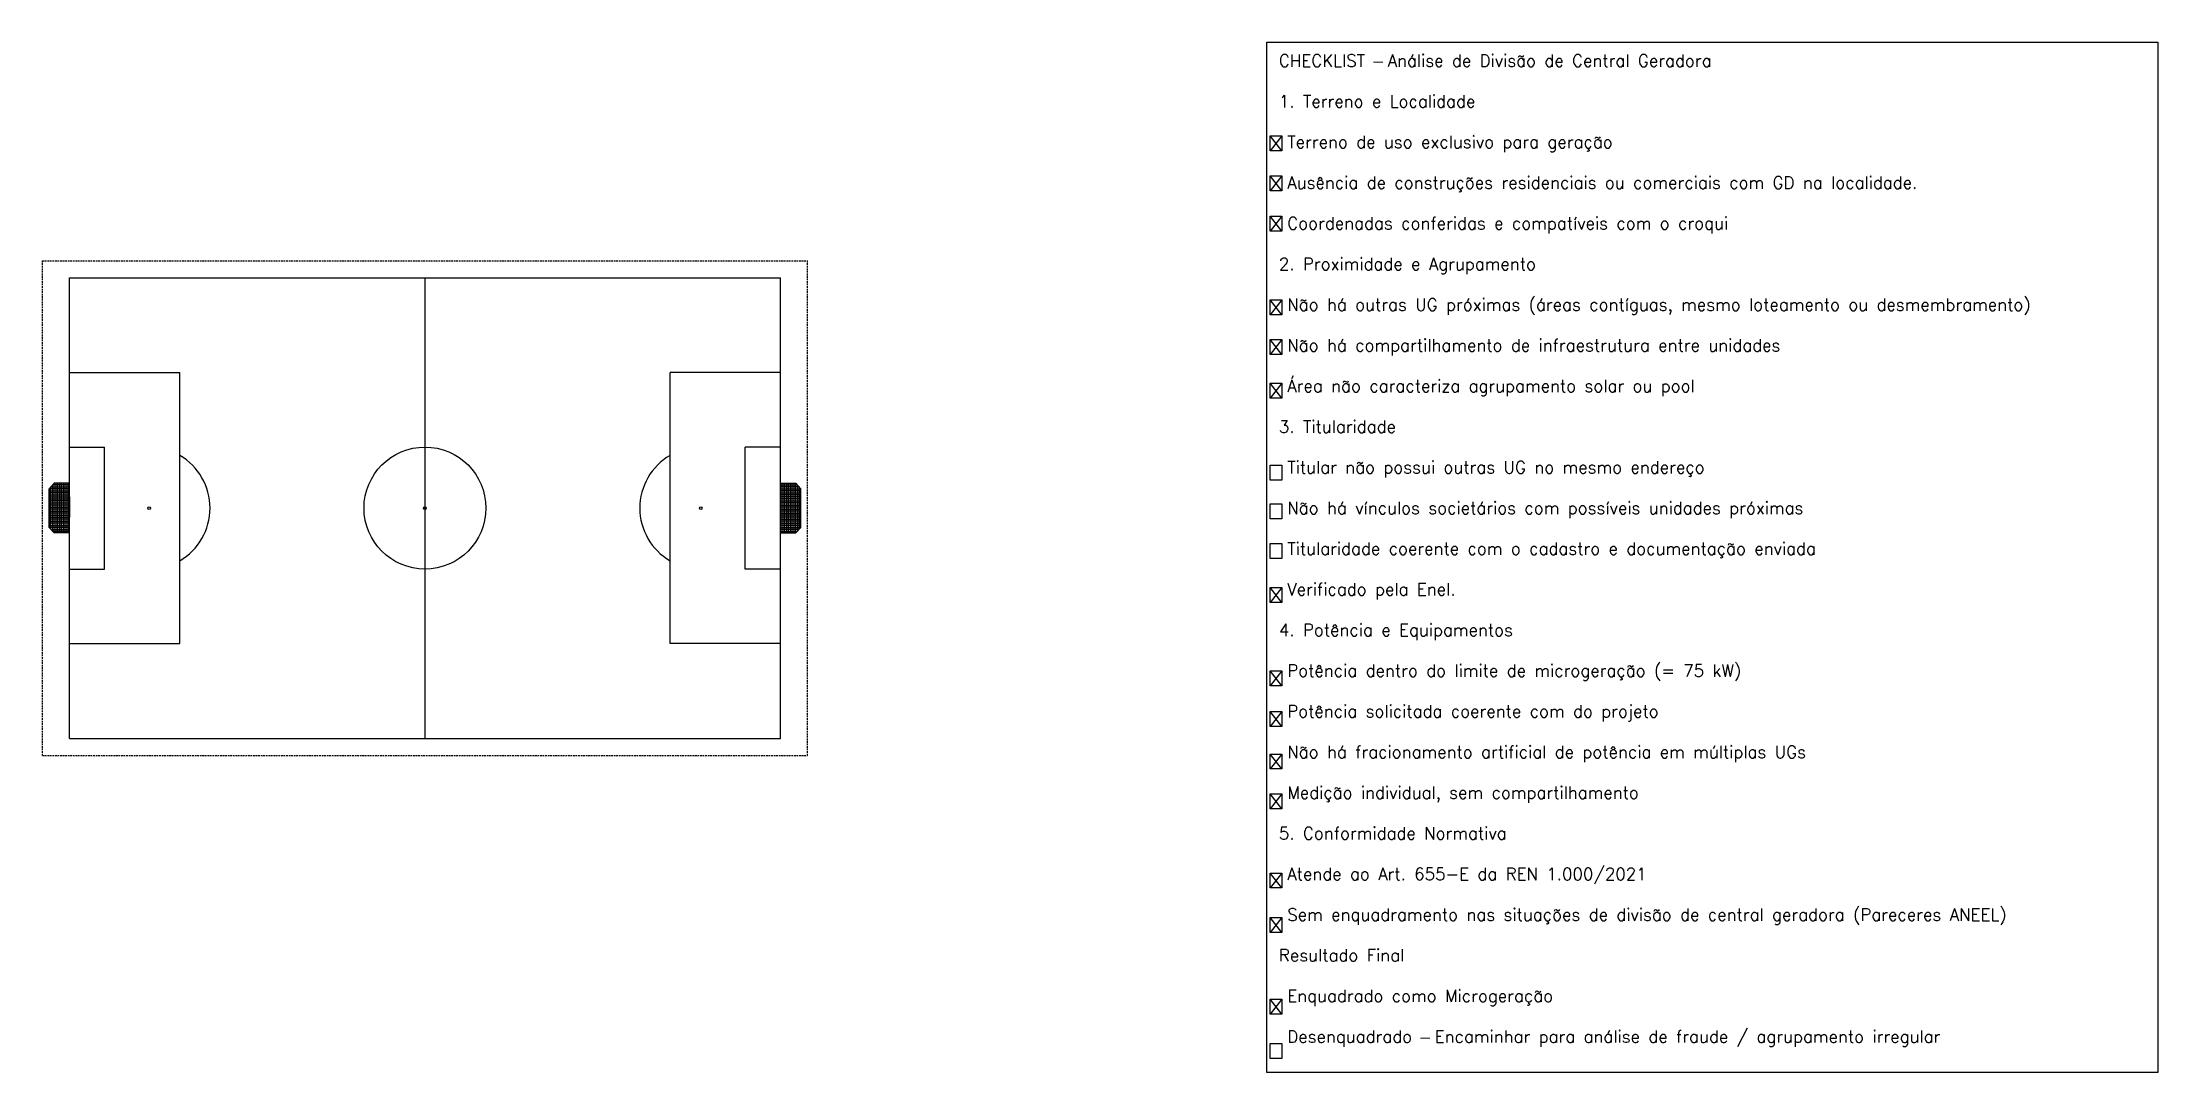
# Model space of a CAD drawing. Header units: millimetres. Extents: x 834033 to 836936, y 7531751 to 7534076.
# Drawn here: x 835036.6 to 835349, y 7532679.4 to 7532831.5 of the extents above; entities that cross this region are included whole.
import ezdxf

# ---------------------------------------------------------------- set-up
doc = ezdxf.new("R2010")
doc.units = ezdxf.units.MM
doc.linetypes.add('TRAZOS2', pattern=[0.375, 0.25, -0.125])
doc.layers.add('A_EUIPAMENTOS', color=2, linetype='Continuous')
doc.styles.add('ROMANS', font='ROMANS.shx', dxfattribs={"height": 1.8})

msp = doc.modelspace()

# ---------------------------------------------------------------- texts
at = {"layer": 'A_EUIPAMENTOS', "insert": (835219.237, 7532829.663), "char_height": 1.8, "width": 134.37, "attachment_point": 1, "style": 'ROMANS'}
msp.add_mtext('CHECKLIST {\\fArial|b0|i0|c0|p34;– }Análise de Divisão de Central Geradora^J^J1. Terreno e Localidade^J^J Terreno de uso exclusivo para geração^J^J Ausência de construções residenciais ou comerciais com GD na localidade.^J^J Coordenadas conferidas e compatíveis com o croqui^J^J2. Proximidade e Agrupamento^J^J Não há outras UG próximas (áreas contíguas, mesmo loteamento ou desmembramento)^J^J Não há compartilhamento de infraestrutura entre unidades^J^J Área não caracteriza agrupamento solar ou pool^J^J3. Titularidade^J^J Titular não possui outras UG no mesmo endereço^J^J Não há vínculos societários com possíveis unidades próximas^J^J Titularidade coerente com o cadastro e documentação enviada\\P\\P Verificado pela Enel.^J^J4. Potência e Equipamentos^J^J Potência dentro do limite de microgeração (= 75 kW)^J^J Potência solicitada coerente com do projeto\\P^J Não há fracionamento artificial de potência em múltiplas UGs^J^J Medição individual, sem compartilhamento^J^J5. Conformidade Normativa^J^J Atende ao Art. 655-E da REN 1.000/2021^J^J Sem enquadramento nas situações de divisão de central geradora (Pareceres ANEEL)^J^JResultado Final^J^J Enquadrado como Microgeração\\P^J Desenquadrado {\\fArial|b0|i0|c0|p34;– }Encaminhar para análise de fraude / agrupamento irregular', dxfattribs=at)

# ---------------------------------------------------------------- blocks, each defined once
blk = doc.blocks.new('campo_futebol')
at = {"linetype": 'TRAZOS2'}
for p, q in [((-56.67, -36.4), (-56.67, 36.6)), ((-56.67, 36.6), (56.33, 36.6)), ((56.33, -36.4), (56.33, 36.6)), ((-56.67, -36.4), (56.33, -36.4))]:
    blk.add_line(p, q, dxfattribs=at)
at = {"linetype": 'ByBlock'}
for p, q in [((-52.67, 34.1), (52.33, 34.1)), ((-52.67, -33.9), (-52.67, 34.1)), ((52.33, -33.9), (52.33, 34.1)), ((-52.67, 20.1), (-36.37, 20.1)), ((-36.37, -19.9), (-36.37, 20.1)), ((52.33, 20.1), (36.03, 20.1)), ((36.03, -19.9), (36.03, 20.1)), ((-52.67, 9.1), (-47.47, 9.1)), ((-47.47, -8.9), (-47.47, 9.1)), ((47.13, -8.9), (47.13, 9.1)), ((52.33, 9.1), (47.13, 9.1)), ((-55.47, -2.97), (-55.47, 3.17)), ((-55.4, 3.25), (-52.67, 3.25)), ((-55.2, 3.46), (-55.2, -3.27)), ((-52.67, 3.55), (-55.13, 3.55)), ((-54.93, -3.56), (-54.93, 3.76)), ((-54.66, 3.76), (-54.66, -3.56)), ((-54.39, -3.56), (-54.39, 3.76)), ((-54.12, 3.76), (-54.12, -3.56)), ((-53.85, -3.56), (-53.85, 3.76)), ((-53.58, 3.76), (-53.58, -3.56)), ((-53.31, -3.56), (-53.31, 3.76)), ((-53.04, 3.76), (-53.04, -3.56)), ((-52.77, 1.45), (-52.77, 3.76)), ((52.33, 3.55), (54.78, 3.55)), ((55.05, 3.25), (52.33, 3.25)), ((52.43, 1.45), (52.43, 3.76)), ((52.7, 3.76), (52.7, -3.56)), ((52.97, -3.56), (52.97, 3.76)), ((53.24, 3.76), (53.24, -3.56)), ((53.51, -3.56), (53.51, 3.76)), ((53.78, 3.76), (53.78, -3.56)), ((54.05, -3.56), (54.05, 3.76)), ((54.32, 3.76), (54.32, -3.56)), ((54.59, -3.56), (54.59, 3.76)), ((54.86, 3.46), (54.86, -3.27)), ((55.13, -2.97), (55.13, 3.17)), ((-52.67, 2.95), (-55.67, 2.95)), ((-55.67, -2.75), (-55.67, 2.95)), ((-55.67, 2.65), (-52.67, 2.65)), ((-52.67, 2.35), (-55.67, 2.35)), ((-55.67, 2.05), (-52.67, 2.05)), ((-55.67, 1.75), (-52.67, 1.75)), ((-55.67, 1.45), (-52.67, 1.45)), ((-52.67, 1.15), (-55.67, 1.15)), ((-55.67, 0.85), (-52.67, 0.85)), ((-52.67, 0.55), (-55.67, 0.55)), ((-55.67, 0.25), (-52.67, 0.25)), ((-52.77, 1.75), (-52.67, 1.75)), ((-52.77, 1.15), (-52.77, 1.45)), ((-52.67, 1.45), (-52.77, 1.45)), ((-52.77, 0.85), (-52.77, 1.15)), ((-52.67, 1.15), (-52.77, 1.15)), ((-52.77, 0.55), (-52.77, 0.85)), ((-52.67, 0.85), (-52.77, 0.85)), ((-52.77, 0.25), (-52.77, 0.55)), ((-52.67, 0.55), (-52.77, 0.55)), ((-52.77, -0.05), (-52.77, 0.25)), ((-52.67, 0.25), (-52.77, 0.25)), ((-52.67, 1.75), (-52.67, 1.45)), ((-52.67, 1.45), (-52.67, 1.15)), ((-52.67, 1.15), (-52.67, 0.85)), ((-52.67, 0.85), (-52.67, 0.55)), ((-52.67, 0.55), (-52.67, 0.25)), ((-52.67, 0.25), (-52.67, -0.05)), ((52.33, 2.95), (55.33, 2.95)), ((55.33, 2.65), (52.33, 2.65)), ((52.33, 2.35), (55.33, 2.35)), ((55.33, 2.05), (52.33, 2.05)), ((52.43, 1.75), (52.33, 1.75)), ((52.33, 1.75), (52.33, 1.45)), ((55.33, 1.75), (52.33, 1.75)), ((52.33, 1.45), (52.43, 1.45)), ((52.33, 1.45), (52.33, 1.15)), ((55.33, 1.45), (52.33, 1.45)), ((52.33, 1.15), (52.43, 1.15)), ((52.33, 1.15), (52.33, 0.85)), ((52.33, 1.15), (55.33, 1.15)), ((52.33, 0.85), (52.43, 0.85)), ((52.33, 0.85), (52.33, 0.55)), ((55.33, 0.85), (52.33, 0.85)), ((52.33, 0.55), (52.43, 0.55)), ((52.33, 0.55), (52.33, 0.25)), ((52.33, 0.55), (55.33, 0.55)), ((52.33, 0.25), (52.43, 0.25)), ((52.33, 0.25), (52.33, -0.05)), ((55.33, 0.25), (52.33, 0.25)), ((52.43, 1.15), (52.43, 1.45)), ((52.43, 0.85), (52.43, 1.15)), ((52.43, 0.55), (52.43, 0.85)), ((52.43, 0.25), (52.43, 0.55)), ((52.43, -0.05), (52.43, 0.25)), ((55.33, -2.75), (55.33, 2.95)), ((-52.67, -0.05), (-55.67, -0.05)), ((-55.67, -0.35), (-52.67, -0.35)), ((-52.67, -0.65), (-55.67, -0.65)), ((-55.67, -0.95), (-52.67, -0.95)), ((-55.67, -1.25), (-52.67, -1.25)), ((-52.67, -1.55), (-55.67, -1.55)), ((-55.67, -1.85), (-52.67, -1.85)), ((-52.67, -2.15), (-55.67, -2.15)), ((-55.67, -2.45), (-52.67, -2.45)), ((-52.67, -2.75), (-55.67, -2.75)), ((-55.4, -3.05), (-52.67, -3.05)), ((-52.77, -0.35), (-52.77, -0.05)), ((-52.67, -0.05), (-52.77, -0.05)), ((-52.77, -0.65), (-52.77, -0.35)), ((-52.67, -0.35), (-52.77, -0.35)), ((-52.77, -0.95), (-52.77, -0.65)), ((-52.67, -0.65), (-52.77, -0.65)), ((-52.77, -3.56), (-52.77, -0.95)), ((-52.67, -0.95), (-52.77, -0.95)), ((-52.67, -1.25), (-52.77, -1.25)), ((-52.67, -0.05), (-52.67, -0.35)), ((-52.67, -0.35), (-52.67, -0.65)), ((-52.67, -0.65), (-52.67, -0.95)), ((-52.67, -0.95), (-52.67, -1.25)), ((52.33, -0.05), (52.43, -0.05)), ((52.33, -0.05), (52.33, -0.35)), ((52.33, -0.05), (55.33, -0.05)), ((52.33, -0.35), (52.43, -0.35)), ((52.33, -0.35), (52.33, -0.65)), ((55.33, -0.35), (52.33, -0.35)), ((52.33, -0.65), (52.43, -0.65)), ((52.33, -0.65), (52.33, -0.95)), ((52.33, -0.65), (55.33, -0.65)), ((52.33, -0.95), (52.43, -0.95)), ((52.33, -0.95), (52.33, -1.25)), ((55.33, -0.95), (52.33, -0.95)), ((52.33, -1.25), (52.43, -1.25)), ((55.33, -1.25), (52.33, -1.25)), ((52.33, -1.55), (55.33, -1.55)), ((55.33, -1.85), (52.33, -1.85)), ((52.33, -2.15), (55.33, -2.15)), ((55.33, -2.45), (52.33, -2.45)), ((52.33, -2.75), (55.33, -2.75)), ((55.05, -3.05), (52.33, -3.05)), ((52.43, -0.35), (52.43, -0.05)), ((52.43, -0.65), (52.43, -0.35)), ((52.43, -0.95), (52.43, -0.65)), ((52.43, -3.56), (52.43, -0.95)), ((-52.67, -3.35), (-55.13, -3.35)), ((52.33, -3.35), (54.78, -3.35)), ((-52.67, -8.9), (-47.47, -8.9)), ((52.33, -8.9), (47.13, -8.9)), ((-52.67, -19.9), (-36.37, -19.9)), ((52.33, -19.9), (36.03, -19.9)), ((-52.67, -33.9), (52.33, -33.9))]:
    blk.add_line(p, q, dxfattribs=at)
for p, q in [((-0.17, 34.1), (-0.17, -33.9)), ((-54.93, 3.76), (-55.67, 2.95)), ((-52.67, 3.76), (-54.93, 3.76)), ((52.33, 3.76), (54.59, 3.76)), ((54.59, 3.76), (55.33, 2.95)), ((-54.93, -3.56), (-55.67, -2.75)), ((54.59, -3.56), (55.33, -2.75)), ((-52.67, -3.56), (-54.93, -3.56)), ((52.33, -3.56), (54.59, -3.56))]:
    blk.add_line(p, q)
for centre, radius in [((-0.17, 0.1), 9), ((-40.9, 0.1), 0.2), ((-0.17, 0.1), 0.2), ((40.55, 0.1), 0.2)]:
    blk.add_circle(centre, radius)
for centre, start, end in [((-40.9, 0.1), 300.2129, 59.7871), ((40.55, 0.1), 120.2129, 239.7871)]:
    blk.add_arc(centre, 9, start, end)

# ---------------------------------------------------------------- linework, layer by layer
at = {"color": 1}
for p, q in [((835219.686, 7532817.646), (835217.945, 7532815.44)), ((835219.686, 7532815.44), (835217.945, 7532817.646)), ((835219.686, 7532811.776), (835217.945, 7532809.57)), ((835219.686, 7532809.57), (835217.945, 7532811.776)), ((835219.686, 7532805.81), (835217.945, 7532803.604)), ((835219.686, 7532803.604), (835217.945, 7532805.81)), ((835219.686, 7532793.467), (835217.945, 7532791.261)), ((835219.686, 7532791.261), (835217.945, 7532793.467)), ((835219.686, 7532787.598), (835217.945, 7532785.392)), ((835219.686, 7532785.392), (835217.945, 7532787.598)), ((835219.686, 7532781.168), (835217.945, 7532778.962)), ((835219.686, 7532778.962), (835217.945, 7532781.168)), ((835219.686, 7532751.016), (835217.945, 7532748.81)), ((835219.686, 7532748.81), (835217.945, 7532751.016)), ((835219.686, 7532738.725), (835217.945, 7532736.519)), ((835219.686, 7532736.519), (835217.945, 7532738.725)), ((835219.686, 7532732.71), (835217.945, 7532730.504)), ((835219.686, 7532730.504), (835217.945, 7532732.71)), ((835219.686, 7532726.432), (835217.945, 7532724.226)), ((835219.686, 7532724.226), (835217.945, 7532726.432)), ((835219.686, 7532720.563), (835217.945, 7532718.357)), ((835219.686, 7532718.357), (835217.945, 7532720.563)), ((835219.686, 7532708.872), (835217.945, 7532706.666)), ((835219.686, 7532706.666), (835217.945, 7532708.872)), ((835219.686, 7532702.32), (835217.945, 7532700.114)), ((835219.686, 7532700.114), (835217.945, 7532702.32)), ((835219.686, 7532690.249), (835217.945, 7532688.043)), ((835219.686, 7532688.043), (835217.945, 7532690.249))]:
    msp.add_line(p, q, dxfattribs=at)
for points in [[(835217.437, 7532679.406), (835217.437, 7532831.463), (835349.008, 7532831.463), (835349.008, 7532679.406)], [(835217.945, 7532815.44), (835217.945, 7532817.646), (835219.686, 7532817.646), (835219.686, 7532815.44)], [(835217.945, 7532809.57), (835217.945, 7532811.776), (835219.686, 7532811.776), (835219.686, 7532809.57)], [(835217.945, 7532803.604), (835217.945, 7532805.81), (835219.686, 7532805.81), (835219.686, 7532803.604)], [(835217.945, 7532791.261), (835217.945, 7532793.467), (835219.686, 7532793.467), (835219.686, 7532791.261)], [(835217.945, 7532785.392), (835217.945, 7532787.598), (835219.686, 7532787.598), (835219.686, 7532785.392)], [(835217.945, 7532778.962), (835217.945, 7532781.168), (835219.686, 7532781.168), (835219.686, 7532778.962)], [(835217.945, 7532766.867), (835217.945, 7532769.073), (835219.686, 7532769.073), (835219.686, 7532766.867)], [(835217.945, 7532761.143), (835217.945, 7532763.349), (835219.686, 7532763.349), (835219.686, 7532761.143)], [(835217.945, 7532755.273), (835217.945, 7532757.479), (835219.686, 7532757.479), (835219.686, 7532755.273)], [(835217.945, 7532748.81), (835217.945, 7532751.016), (835219.686, 7532751.016), (835219.686, 7532748.81)], [(835217.945, 7532736.519), (835217.945, 7532738.725), (835219.686, 7532738.725), (835219.686, 7532736.519)], [(835217.945, 7532730.504), (835217.945, 7532732.71), (835219.686, 7532732.71), (835219.686, 7532730.504)], [(835217.945, 7532724.226), (835217.945, 7532726.432), (835219.686, 7532726.432), (835219.686, 7532724.226)], [(835217.945, 7532718.357), (835217.945, 7532720.563), (835219.686, 7532720.563), (835219.686, 7532718.357)], [(835217.945, 7532706.666), (835217.945, 7532708.872), (835219.686, 7532708.872), (835219.686, 7532706.666)], [(835217.945, 7532700.114), (835217.945, 7532702.32), (835219.686, 7532702.32), (835219.686, 7532700.114)], [(835217.945, 7532688.043), (835217.945, 7532690.249), (835219.686, 7532690.249), (835219.686, 7532688.043)], [(835217.945, 7532681.494), (835217.945, 7532683.7), (835219.686, 7532683.7), (835219.686, 7532681.494)]]:
    msp.add_lwpolyline(points, close=True)

# ---------------------------------------------------------------- block references
msp.add_blockref('campo_futebol', (835093.306, 7532762.629))

msp.set_redraw_order([(e.dxf.handle, doc.entitydb.next_handle()) for e in msp.query("TEXT MTEXT ATTDEF DIMENSION ARC_DIMENSION")])  # texts and dimensions are drawn at this point

doc.saveas('drawing.dxf')
